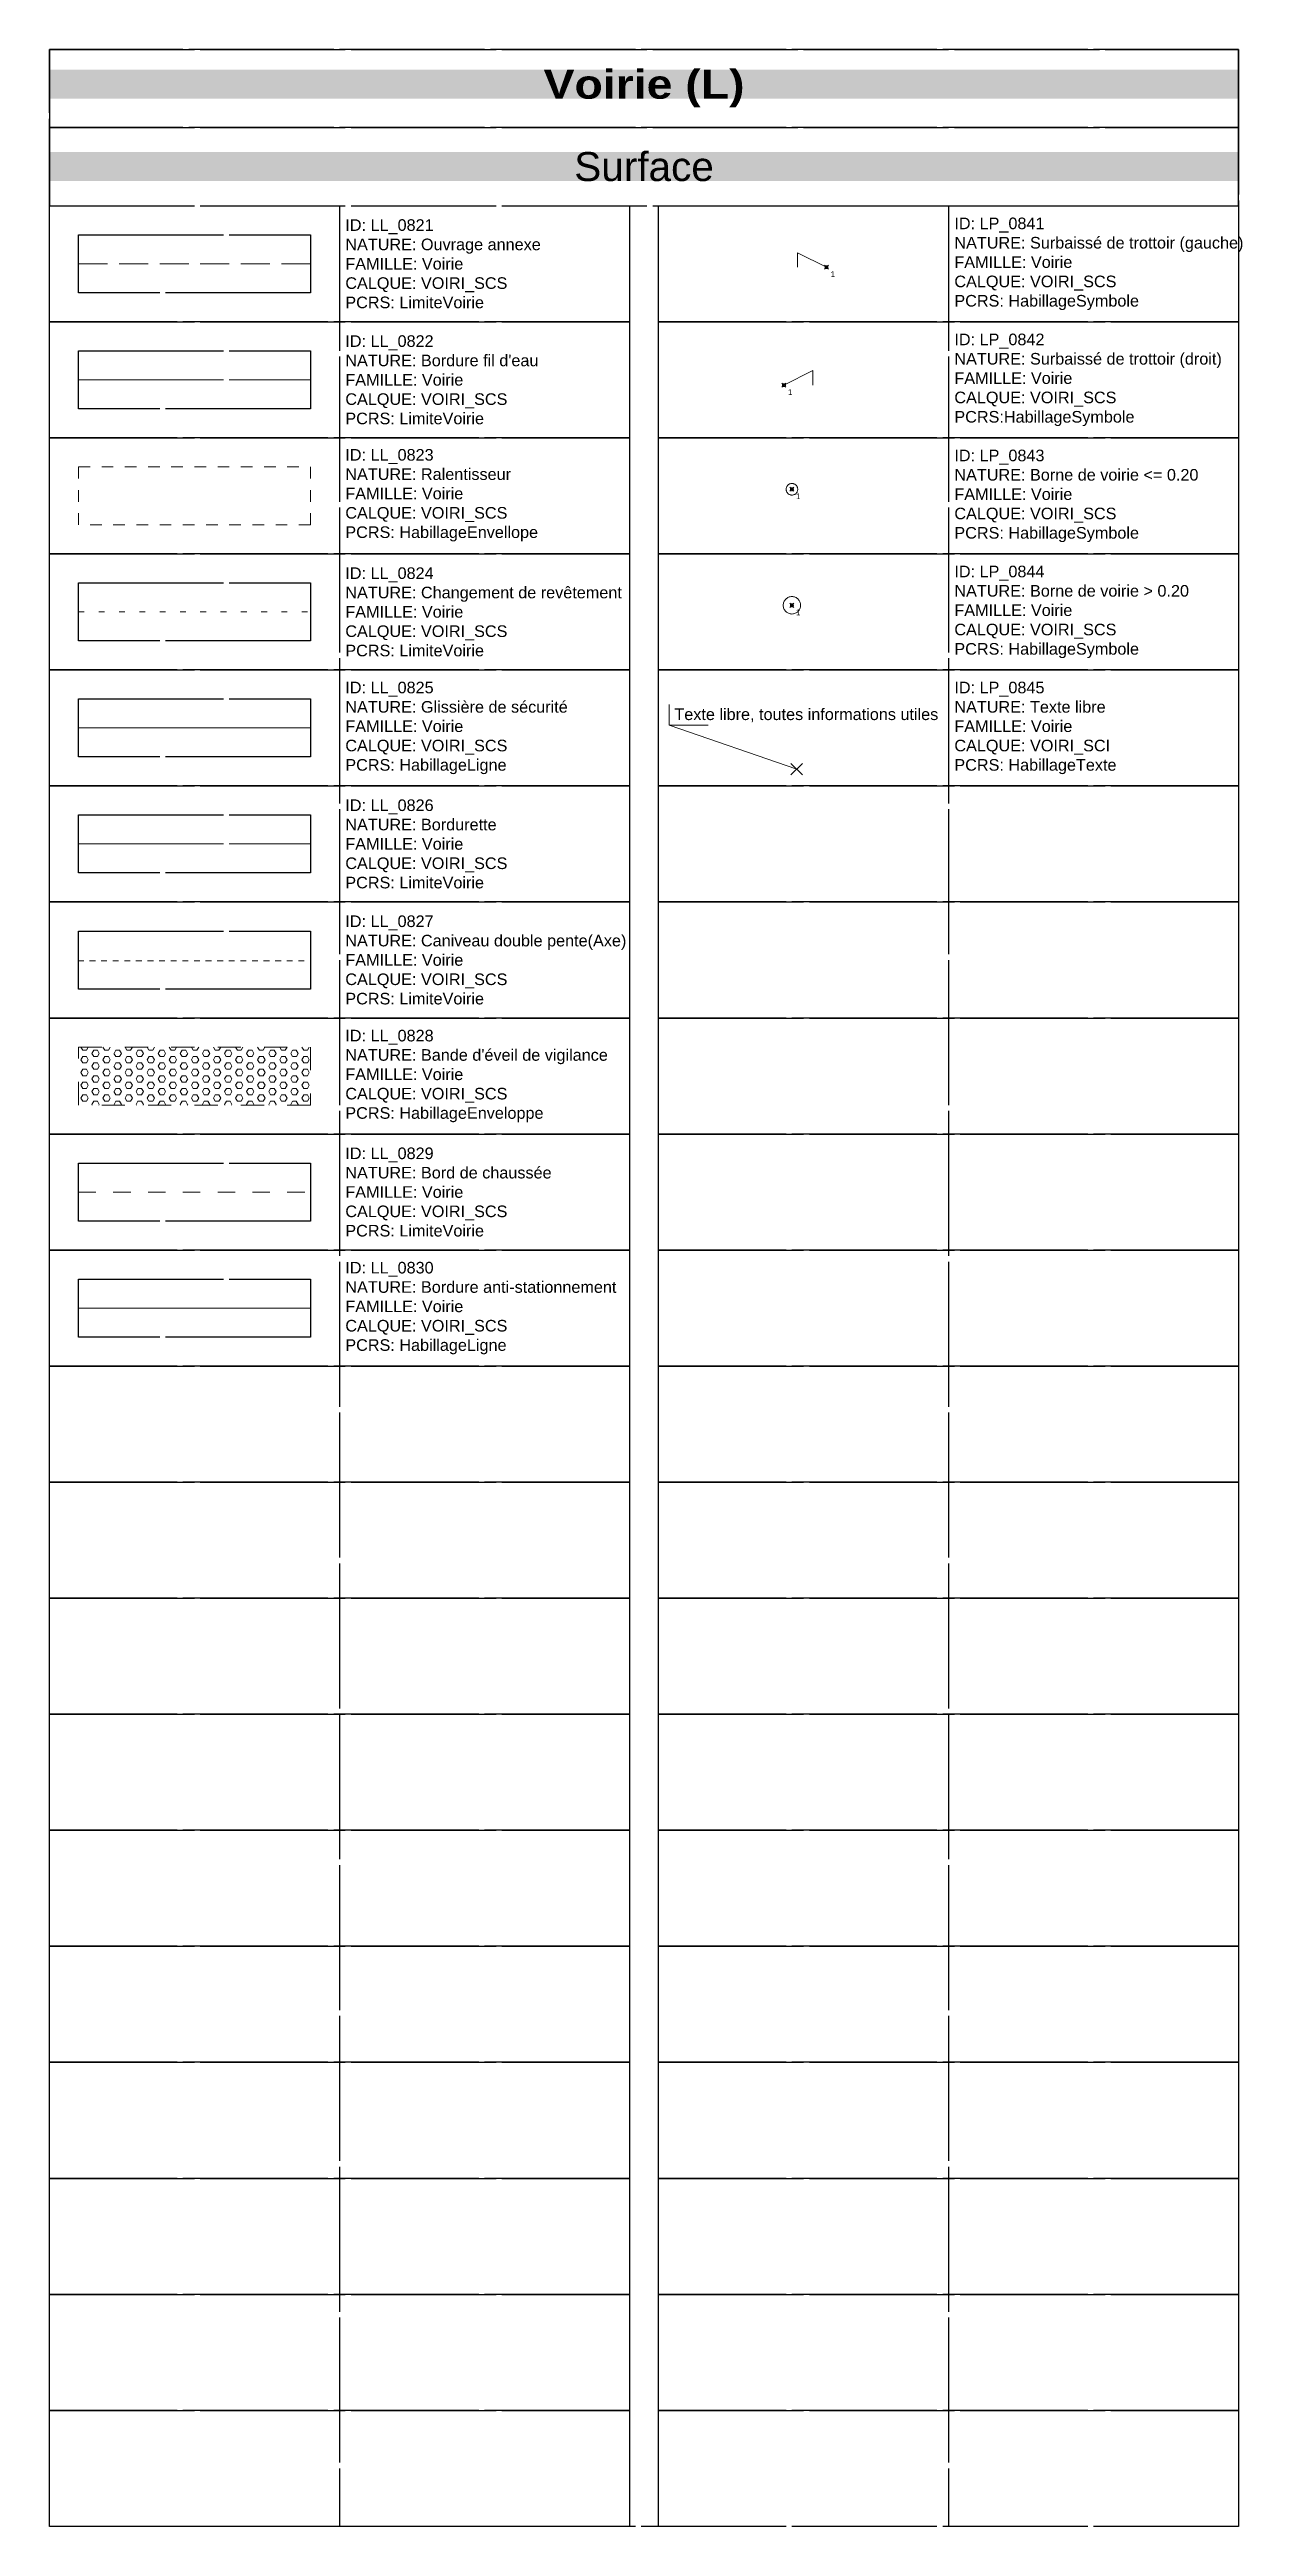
# Model space of a CAD drawing. Header units: metres. Extents: x 3067 to 3319, y 1703 to 1914.
# Drawn here: x 3067.05 to 3087.62, y 1759.87 to 1802.56 of the extents above; entities that cross this region are included whole.
import ezdxf

# ---------------------------------------------------------------- set-up
doc = ezdxf.new("R2010")
doc.units = ezdxf.units.M
doc.header["$PDMODE"] = 3
doc.header["$PDSIZE"] = 0.1
for name, pattern in [('LL_0821', [0.7, 0.5, -0.2]), ('LL_0822', [2.5, 2.5, 0]), ('LL_0823', [0.4, 0.2, -0.2]), ('LL_0824', [0.35, 0.1, -0.25]), ('LL_0826', [2.5, 2.5, 0]), ('LL_0827', [0.2, 0.1, -0.1]), ('LL_0828', [0.8, 0.4, -0.4]), ('LL_0829', [0.6, 0.3, -0.3]), ('Socle_Continu', [2.5, 2.5, 0])]:
    doc.linetypes.add(name, pattern=pattern)
doc.layers.get('0').update_dxf_attribs({"lineweight": 30})
for name, color, linetype, lineweight in [('1', 7, 'Socle_Continu', 30), ('2', 7, 'Socle_Continu', 30), ('3_sens et nbr de points', 7, 'Socle_Continu', 5), ('VOIRH_SCS', 7, 'Socle_Continu', 13), ('VOIRI_SCI', 7, 'Socle_Continu', 13), ('VOIRI_SCS', 7, 'Socle_Continu', 13)]:
    doc.layers.add(name, color=color, linetype=linetype, lineweight=lineweight)
doc.styles.get("Standard").update_dxf_attribs({"font": 'arial.ttf'})
doc.linetypes.add('LL_0825', pattern='A,0,["∩",Standard,S=0.127,R=0,X=-0.06,Y=0],1', length=1)
doc.linetypes.add('LL_0830', pattern='A,0,["┌",Standard,S=0.127,R=0,X=-0.0635,Y=0.0425],0.5,["┐",Standard,S=0.127,R=0,X=-0.0635,Y=0.0425],-0.5', length=1)

msp = doc.modelspace()

# ---------------------------------------------------------------- texts
at = {"linetype": 'Socle_Continu', "char_height": 0.5, "width": 20.5, "attachment_point": 5, "bg_fill": 1, "box_fill_scale": 1, "bg_fill_transparency": 0}
for s, insert, bg_fill_color in [('{\\fArial Black|b0|i0|c0|p34;\\C256;\\c16777215;Voirie (L)}', (3077.299, 1801.886), 250), ('Surface', (3077.299, 1800.539), 254)]:
    msp.add_mtext(s, dxfattribs=dict(at, insert=insert, bg_fill_color=bg_fill_color))
at = {"linetype": 'Socle_Continu', "char_height": 0.2, "width": 4.9, "attachment_point": 4}
for s, insert in [('ID: LL_0821\\PNATURE: Ouvrage annexe\\PFAMILLE: Voirie\\PCALQUE: VOIRI_SCS\\PPCRS: LimiteVoirie', (3072.149, 1798.866)), ('ID: LP_0841\\PNATURE: Surbaissé de trottoir (gauche)\\PFAMILLE: Voirie\\PCALQUE: VOIRI_SCS\\PPCRS: HabillageSymbole', (3082.649, 1798.866)), ("ID: LL_0822\\PNATURE: Bordure fil d'eau\\PFAMILLE: Voirie\\PCALQUE: VOIRI_SCS\\PPCRS: LimiteVoirie", (3072.149, 1796.866)), ('ID: LP_0842\\PNATURE: Surbaissé de trottoir (droit)\\PFAMILLE: Voirie\\PCALQUE: VOIRI_SCS\\PPCRS:HabillageSymbole', (3082.649, 1796.866)), ('ID: LL_0823\\PNATURE: Ralentisseur\\PFAMILLE: Voirie\\PCALQUE: VOIRI_SCS\\PPCRS: HabillageEnvellope', (3072.149, 1794.877)), ('ID: LP_0843\\PNATURE: Borne de voirie <= 0.20\\PFAMILLE: Voirie\\PCALQUE: VOIRI_SCS\\PPCRS: HabillageSymbole', (3082.649, 1794.866)), ('ID: LL_0824\\PNATURE: Changement de revêtement\\PFAMILLE: Voirie\\PCALQUE: VOIRI_SCS\\PPCRS: LimiteVoirie', (3072.149, 1792.866)), ('ID: LP_0844\\PNATURE: Borne de voirie > 0.20\\PFAMILLE: Voirie\\PCALQUE: VOIRI_SCS\\PPCRS: HabillageSymbole', (3082.649, 1792.866)), ('ID: LL_0825\\PNATURE: Glissière de sécurité\\PFAMILLE: Voirie\\PCALQUE: VOIRI_SCS\\PPCRS: HabillageLigne', (3072.149, 1790.866)), ('ID: LP_0845\\PNATURE: Texte libre\\PFAMILLE: Voirie\\PCALQUE: VOIRI_SCI\\PPCRS: HabillageTexte', (3082.649, 1790.866)), ('ID: LL_0826\\PNATURE: Bordurette\\PFAMILLE: Voirie\\PCALQUE: VOIRI_SCS\\PPCRS: LimiteVoirie', (3072.149, 1788.866)), ('ID: LL_0827\\PNATURE: Caniveau double pente(Axe)\\PFAMILLE: Voirie\\PCALQUE: VOIRI_SCS\\PPCRS: LimiteVoirie', (3072.149, 1786.866)), ("ID: LL_0828\\PNATURE: Bande d'éveil de vigilance\\PFAMILLE: Voirie\\PCALQUE: VOIRI_SCS\\PPCRS: HabillageEnveloppe", (3072.149, 1784.866)), ('ID: LL_0829\\PNATURE: Bord de chaussée\\PFAMILLE: Voirie\\PCALQUE: VOIRI_SCS\\PPCRS: LimiteVoirie', (3072.149, 1782.866)), ('ID: LL_0830\\PNATURE: Bordure anti-stationnement\\PFAMILLE: Voirie\\PCALQUE: VOIRI_SCS\\PPCRS: HabillageLigne', (3072.149, 1780.866))]:
    msp.add_mtext(s, dxfattribs=dict(at, insert=insert))
at = {"layer": '3_sens et nbr de points', "linetype": 'Socle_Continu', "char_height": 0.1, "attachment_point": 1}
for insert in [(3080.515, 1798.737), (3079.781, 1796.704), (3079.919, 1794.91), (3079.919, 1792.91)]:
    msp.add_mtext_dynamic_manual_height_columns('1', width=0.17351, gutter_width=1, heights=[0], dxfattribs=dict(at, insert=insert))

# ---------------------------------------------------------------- blocks, each defined once
blk = doc.blocks.new('LP_0841')
at = {"layer": 'VOIRI_SCS', "linetype": 'Socle_Continu', "flags": 128}
blk.add_lwpolyline([(-0.5, 0), (-0.5, 0.25), (0, 0)], dxfattribs=at)
at = {"layer": 'VOIRI_SCS', "linetype": 'Socle_Continu', "flags": 9}
for tag, p in [('ID', (0.428, 0.548)), ('NATURE', (0.428, 0.227)), ('FAMILLE', (0.428, -0.095)), ('CALQUE', (0.428, -0.416)), ('PCRS', (0.428, -0.737))]:
    blk.add_attdef(tag, p, '', height=0.2, dxfattribs=at)
blk = doc.blocks.new('LP_0842')
at = {"layer": 'VOIRI_SCS', "linetype": 'Socle_Continu', "flags": 128}
blk.add_lwpolyline([(0.5, 0), (0.5, 0.25), (0, 0)], dxfattribs=at)
at = {"layer": 'VOIRI_SCS', "linetype": 'Socle_Continu', "flags": 9}
for tag, p in [('NATURE', (0.988, 0.307)), ('ID', (0.988, 0.629)), ('FAMILLE', (0.988, -0.014)), ('CALQUE', (0.988, -0.335)), ('PCRS', (0.988, -0.656))]:
    blk.add_attdef(tag, p, '', height=0.2, dxfattribs=at)
blk = doc.blocks.new('LP_0843')
at = {"layer": 'VOIRI_SCS', "linetype": 'Socle_Continu'}
blk.add_circle((0, 0), 0.1, dxfattribs=at)
at = {"layer": 'VOIRI_SCS', "linetype": 'Socle_Continu', "flags": 9}
for tag, p in [('ID', (0.829, 0.061)), ('NATURE', (0.829, -0.26)), ('FAMILLE', (0.829, -0.582)), ('CALQUE', (0.829, -0.903)), ('PCRS', (0.829, -1.224))]:
    blk.add_attdef(tag, p, '', height=0.2, dxfattribs=at)
blk = doc.blocks.new('LP_0844')
at = {"layer": 'VOIRI_SCS', "linetype": 'Socle_Continu'}
blk.add_circle((0, 0), 0.15, dxfattribs=at)
at = {"layer": 'VOIRI_SCS', "linetype": 'Socle_Continu', "flags": 9}
for tag, p in [('ID', (0.914, 0.102)), ('NATURE', (0.914, -0.22)), ('FAMILLE', (0.914, -0.541)), ('CALQUE', (0.914, -0.862)), ('PCRS', (0.914, -1.183))]:
    blk.add_attdef(tag, p, '', height=0.2, dxfattribs=at)
blk = doc.blocks.new('*U378')
at = {"layer": 'VOIRI_SCI', "linetype": 'Socle_Continu'}
blk.add_line((-2.197, 0.759), (0, 0), dxfattribs=at)
at = {"layer": 'VOIRI_SCI', "linetype": 'Socle_Continu', "flags": 128}
blk.add_lwpolyline([(-1.524, 0.759), (-2.197, 0.759), (-2.197, 1.116)], dxfattribs=at)
at = {"layer": 'VOIRI_SCI', "linetype": 'Socle_Continu'}
blk.add_point((0, 0), dxfattribs=at)
blk.add_attdef('TXT', (-2.109, 0.846), '', height=0.2, dxfattribs=at)
at = {"layer": 'VOIRI_SCI', "linetype": 'Socle_Continu', "flags": 9}
for tag, p in [('ID', (-0.962, 0.957)), ('NATURE', (2.03, -0.124)), ('FAMILLE', (2.03, -0.445)), ('CALQUE', (2.03, -0.766)), ('PCRS', (2.03, -1.087))]:
    blk.add_attdef(tag, p, '', height=0.2, dxfattribs=at)

# ---------------------------------------------------------------- hatches: boundary and pattern name
at = {"layer": 'VOIRH_SCS', "linetype": 'Socle_Continu'}
h = msp.add_hatch(dxfattribs=at)
h.set_pattern_fill('LL_0828', color=256, pattern_type=2)
h.set_pattern_definition([(0, (0, 14), (0, 0.1099852), [0.0635, -0.127]), (120, (0, 14), (-0.0952499772, -0.0549926), [0.0635, -0.127]), (60, (0.0635, 14), (-0.0952499772, 0.0549926), [0.0635, -0.127])])
h.paths.add_polyline_path([(3071.549, 1785.366), (3067.549, 1785.366), (3067.549, 1784.366), (3071.549, 1784.366)])

# ---------------------------------------------------------------- linework, layer by layer
at = {"linetype": 'Socle_Continu'}
for p, q in [((3072.049, 1799.866), (3072.049, 1759.866)), ((3082.549, 1799.866), (3082.549, 1759.866))]:
    msp.add_line(p, q, dxfattribs=at)
for points in [[(3067.049, 1801.213), (3087.549, 1801.213), (3087.549, 1802.56), (3067.049, 1802.56)], [(3067.049, 1799.866), (3087.549, 1799.866), (3087.549, 1801.213), (3067.049, 1801.213)], [(3067.049, 1799.866), (3077.049, 1799.866), (3077.049, 1797.866), (3067.049, 1797.866)], [(3077.549, 1799.866), (3087.549, 1799.866), (3087.549, 1797.866), (3077.549, 1797.866)], [(3067.049, 1797.866), (3077.049, 1797.866), (3077.049, 1795.866), (3067.049, 1795.866)], [(3077.549, 1797.866), (3087.549, 1797.866), (3087.549, 1795.866), (3077.549, 1795.866)], [(3067.049, 1795.866), (3077.049, 1795.866), (3077.049, 1793.866), (3067.049, 1793.866)], [(3077.549, 1795.866), (3087.549, 1795.866), (3087.549, 1793.866), (3077.549, 1793.866)], [(3067.049, 1793.866), (3077.049, 1793.866), (3077.049, 1791.866), (3067.049, 1791.866)], [(3077.549, 1793.866), (3087.549, 1793.866), (3087.549, 1791.866), (3077.549, 1791.866)], [(3067.049, 1791.866), (3077.049, 1791.866), (3077.049, 1789.866), (3067.049, 1789.866)], [(3077.549, 1791.866), (3087.549, 1791.866), (3087.549, 1789.866), (3077.549, 1789.866)], [(3067.049, 1789.866), (3077.049, 1789.866), (3077.049, 1787.866), (3067.049, 1787.866)], [(3077.549, 1789.866), (3087.549, 1789.866), (3087.549, 1787.866), (3077.549, 1787.866)], [(3067.049, 1787.866), (3077.049, 1787.866), (3077.049, 1785.866), (3067.049, 1785.866)], [(3077.549, 1787.866), (3087.549, 1787.866), (3087.549, 1785.866), (3077.549, 1785.866)], [(3067.049, 1785.866), (3077.049, 1785.866), (3077.049, 1783.866), (3067.049, 1783.866)], [(3077.549, 1785.866), (3087.549, 1785.866), (3087.549, 1783.866), (3077.549, 1783.866)], [(3067.049, 1783.866), (3077.049, 1783.866), (3077.049, 1781.866), (3067.049, 1781.866)], [(3077.549, 1783.866), (3087.549, 1783.866), (3087.549, 1781.866), (3077.549, 1781.866)], [(3067.049, 1781.866), (3077.049, 1781.866), (3077.049, 1779.866), (3067.049, 1779.866)], [(3077.549, 1781.866), (3087.549, 1781.866), (3087.549, 1779.866), (3077.549, 1779.866)], [(3067.049, 1779.866), (3077.049, 1779.866), (3077.049, 1777.866), (3067.049, 1777.866)], [(3077.549, 1779.866), (3087.549, 1779.866), (3087.549, 1777.866), (3077.549, 1777.866)], [(3067.049, 1777.866), (3077.049, 1777.866), (3077.049, 1775.866), (3067.049, 1775.866)], [(3077.549, 1777.866), (3087.549, 1777.866), (3087.549, 1775.866), (3077.549, 1775.866)], [(3077.549, 1775.866), (3087.549, 1775.866), (3087.549, 1773.866), (3077.549, 1773.866)], [(3067.049, 1773.866), (3077.049, 1773.866), (3077.049, 1771.866), (3067.049, 1771.866)], [(3077.549, 1773.866), (3087.549, 1773.866), (3087.549, 1771.866), (3077.549, 1771.866)], [(3067.049, 1771.866), (3077.049, 1771.866), (3077.049, 1769.866), (3067.049, 1769.866)], [(3077.549, 1771.866), (3087.549, 1771.866), (3087.549, 1769.866), (3077.549, 1769.866)], [(3067.049, 1769.866), (3077.049, 1769.866), (3077.049, 1767.866), (3067.049, 1767.866)], [(3077.549, 1769.866), (3087.549, 1769.866), (3087.549, 1767.866), (3077.549, 1767.866)], [(3067.049, 1767.866), (3077.049, 1767.866), (3077.049, 1765.866), (3067.049, 1765.866)], [(3077.549, 1767.866), (3087.549, 1767.866), (3087.549, 1765.866), (3077.549, 1765.866)], [(3067.049, 1765.866), (3077.049, 1765.866), (3077.049, 1763.866), (3067.049, 1763.866)], [(3077.549, 1765.866), (3087.549, 1765.866), (3087.549, 1763.866), (3077.549, 1763.866)], [(3067.049, 1763.866), (3077.049, 1763.866), (3077.049, 1761.866), (3067.049, 1761.866)], [(3077.549, 1763.866), (3087.549, 1763.866), (3087.549, 1761.866), (3077.549, 1761.866)], [(3067.049, 1761.866), (3077.049, 1761.866), (3077.049, 1759.866), (3067.049, 1759.866)], [(3077.549, 1761.866), (3087.549, 1761.866), (3087.549, 1759.866), (3077.549, 1759.866)]]:
    msp.add_lwpolyline(points, close=True, dxfattribs=at)
at = {"color": 7, "linetype": 'Socle_Continu'}
msp.add_lwpolyline([(3067.049, 1775.866), (3077.049, 1775.866), (3077.049, 1773.866), (3067.049, 1773.866)], close=True, dxfattribs=at)
at = {"layer": '1', "color": 250, "linetype": 'Socle_Continu'}
msp.add_lwpolyline([(3067.049, 1802.56), (3087.549, 1802.56), (3087.549, 1759.866), (3067.049, 1759.866)], close=True, dxfattribs=at)
at = {"layer": '2', "linetype": 'Socle_Continu'}
for points in [[(3067.549, 1799.366), (3071.549, 1799.366), (3071.549, 1798.366), (3067.549, 1798.366)], [(3067.549, 1797.366), (3071.549, 1797.366), (3071.549, 1796.366), (3067.549, 1796.366)], [(3067.549, 1793.366), (3071.549, 1793.366), (3071.549, 1792.366), (3067.549, 1792.366)], [(3067.549, 1791.366), (3071.549, 1791.366), (3071.549, 1790.366), (3067.549, 1790.366)], [(3067.549, 1789.366), (3071.549, 1789.366), (3071.549, 1788.366), (3067.549, 1788.366)], [(3067.549, 1787.366), (3071.549, 1787.366), (3071.549, 1786.366), (3067.549, 1786.366)], [(3067.549, 1783.366), (3071.549, 1783.366), (3071.549, 1782.366), (3067.549, 1782.366)], [(3067.549, 1781.366), (3071.549, 1781.366), (3071.549, 1780.366), (3067.549, 1780.366)]]:
    msp.add_lwpolyline(points, close=True, dxfattribs=at)
at = {"layer": '3_sens et nbr de points', "linetype": 'Socle_Continu'}
for p, q in [((3080.409, 1798.843), (3080.48, 1798.772)), ((3080.409, 1798.843), (3080.48, 1798.772)), ((3080.409, 1798.772), (3080.48, 1798.843)), ((3079.675, 1796.81), (3079.746, 1796.739)), ((3079.675, 1796.81), (3079.746, 1796.739)), ((3079.675, 1796.739), (3079.746, 1796.81)), ((3079.813, 1795.016), (3079.883, 1794.945)), ((3079.813, 1795.016), (3079.883, 1794.945)), ((3079.813, 1794.945), (3079.883, 1795.016)), ((3079.813, 1793.016), (3079.883, 1792.945)), ((3079.813, 1793.016), (3079.883, 1792.945)), ((3079.813, 1792.945), (3079.883, 1793.016))]:
    msp.add_line(p, q, dxfattribs=at)
for centre in [(3080.445, 1798.808), (3079.711, 1796.775), (3079.848, 1794.98), (3079.848, 1792.98)]:
    msp.add_circle(centre, 0.025, dxfattribs=at)
at = {"layer": 'VOIRI_SCS', "linetype": 'LL_0821', "flags": 128}
msp.add_lwpolyline([(3067.549, 1798.866), (3071.549, 1798.866)], dxfattribs=at)
at = {"layer": 'VOIRI_SCS', "linetype": 'LL_0822', "flags": 128}
msp.add_lwpolyline([(3067.549, 1796.866), (3071.549, 1796.866)], dxfattribs=at)
at = {"layer": 'VOIRI_SCS', "linetype": 'LL_0823'}
msp.add_lwpolyline([(3067.549, 1795.366), (3071.549, 1795.366), (3071.549, 1794.366), (3067.549, 1794.366)], close=True, dxfattribs=at)
at = {"layer": 'VOIRI_SCS', "linetype": 'LL_0824', "flags": 128}
msp.add_lwpolyline([(3067.549, 1792.866), (3071.549, 1792.866)], dxfattribs=at)
at = {"layer": 'VOIRI_SCS', "linetype": 'LL_0825', "flags": 128}
msp.add_lwpolyline([(3067.549, 1790.866), (3071.549, 1790.866)], dxfattribs=at)
at = {"layer": 'VOIRI_SCS', "linetype": 'LL_0826', "flags": 128}
msp.add_lwpolyline([(3067.549, 1788.866), (3071.549, 1788.866)], dxfattribs=at)
at = {"layer": 'VOIRI_SCS', "linetype": 'LL_0827', "flags": 128}
msp.add_lwpolyline([(3067.54, 1786.852), (3071.54, 1786.852)], dxfattribs=at)
at = {"layer": 'VOIRI_SCS', "linetype": 'LL_0828'}
msp.add_lwpolyline([(3067.549, 1785.366), (3071.549, 1785.366), (3071.549, 1784.366), (3067.549, 1784.366)], close=True, dxfattribs=at)
at = {"layer": 'VOIRI_SCS', "linetype": 'LL_0829', "flags": 128}
msp.add_lwpolyline([(3067.549, 1782.866), (3071.549, 1782.866)], dxfattribs=at)
at = {"layer": 'VOIRI_SCS', "linetype": 'LL_0830', "flags": 128}
msp.add_lwpolyline([(3067.549, 1780.866), (3071.549, 1780.866)], dxfattribs=at)

# ---------------------------------------------------------------- block references
at = {"layer": 'VOIRI_SCI', "linetype": 'Socle_Continu'}
msp.add_blockref('*U378', (3079.931, 1790.156), dxfattribs=at).add_auto_attribs({'TXT': 'Texte libre, toutes informations utiles'})
at = {"layer": 'VOIRI_SCS', "linetype": 'Socle_Continu'}
for name, p in [('LP_0841', (3080.445, 1798.808)), ('LP_0842', (3079.711, 1796.775)), ('LP_0843', (3079.848, 1794.98)), ('LP_0844', (3079.848, 1792.98))]:
    msp.add_blockref(name, p, dxfattribs=at)

msp.set_redraw_order([(e.dxf.handle, doc.entitydb.next_handle()) for e in msp.query("TEXT MTEXT ATTDEF DIMENSION ARC_DIMENSION")])  # texts and dimensions are drawn at this point

doc.saveas('drawing.dxf')
